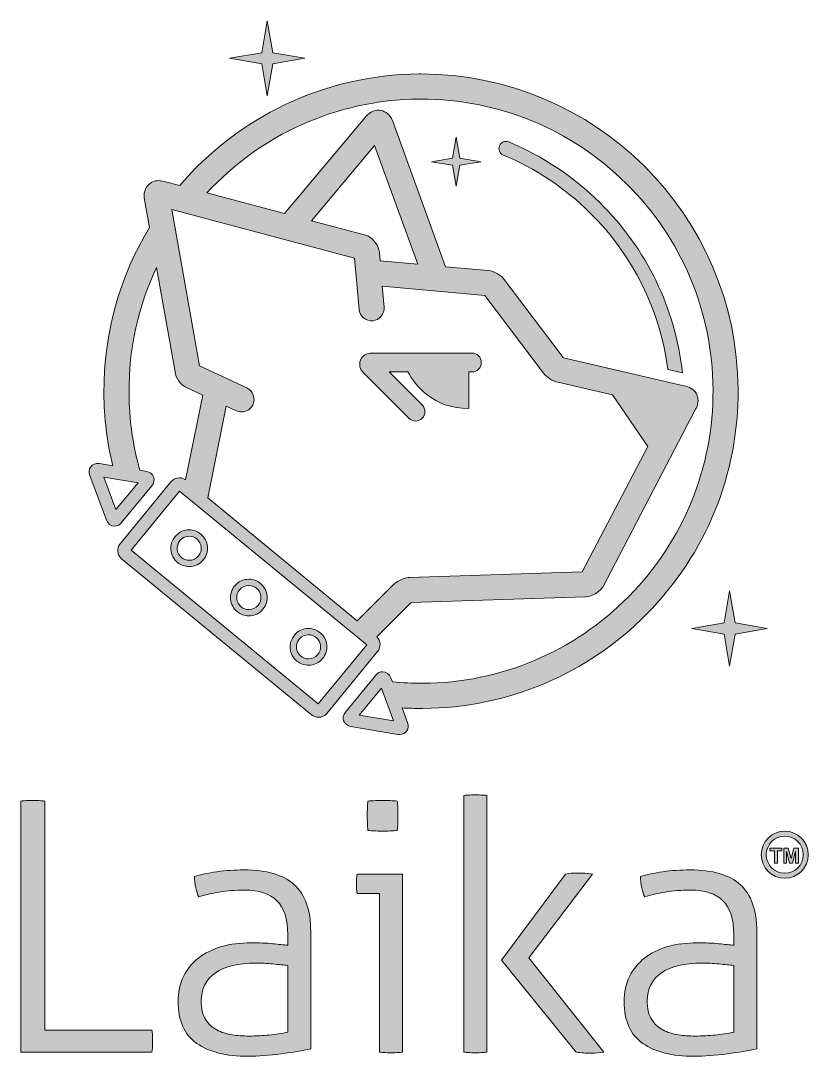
# Model space of a CAD drawing. Header units: inches. Extents: x 450 to 552, y -410 to -277.
import ezdxf

# ---------------------------------------------------------------- set-up
doc = ezdxf.new("R2010")
doc.units = ezdxf.units.IN
doc.header["$MEASUREMENT"] = 0
doc.layers.add('Layer 1', color=7, linetype='Continuous')

# ---------------------------------------------------------------- blocks, each defined once
blk = doc.blocks.new('block 3')
at = {"layer": 'Layer 1'}
h = blk.add_hatch(color=251, dxfattribs=at)
h.dxf.hatch_style = 2
edge = h.paths.add_edge_path()
edge.add_spline(control_points=[(450.48, -377.32), (450.66, -377.29), (450.89, -377.27), (451.18, -377.26), (451.46, -377.24), (451.75, -377.23), (452.05, -377.23), (452.32, -377.23), (452.59, -377.24), (452.86, -377.26), (453.13, -377.27), (453.37, -377.29), (453.58, -377.32), (453.58, -377.32), (453.58, -406.84), (453.58, -406.84), (453.58, -406.84), (467.39, -406.84), (467.39, -406.84), (467.42, -407.02), (467.45, -407.25), (467.46, -407.53), (467.48, -407.82), (467.48, -408.07), (467.48, -408.28), (467.48, -408.52), (467.48, -408.76), (467.46, -409.02), (467.45, -409.27), (467.42, -409.49), (467.39, -409.67), (467.39, -409.67), (450.48, -409.67), (450.48, -409.67), (450.48, -409.67), (450.48, -377.32), (450.48, -377.32)], knot_values=[0, 0, 0, 0, 1, 1, 1, 2, 2, 2, 3, 3, 3, 4, 4, 4, 5, 5, 5, 6, 6, 6, 7, 7, 7, 8, 8, 8, 9, 9, 9, 10, 10, 10, 11, 11, 11, 12, 12, 12, 12], degree=3, periodic=1)
h = blk.add_hatch(color=251, dxfattribs=at)
h.dxf.hatch_style = 2
edge = h.paths.add_edge_path()
edge.add_spline(control_points=[(496.73, -389.25), (496.73, -389.25), (493.85, -389.25), (493.85, -389.25), (493.82, -389.1), (493.79, -388.92), (493.78, -388.71), (493.76, -388.5), (493.76, -388.27), (493.76, -388.03), (493.76, -387.79), (493.76, -387.55), (493.78, -387.31), (493.79, -387.07), (493.82, -386.88), (493.85, -386.73), (493.85, -386.73), (499.7, -386.73), (499.7, -386.73), (499.7, -386.73), (499.7, -409.67), (499.7, -409.67), (499.52, -409.7), (499.27, -409.72), (498.95, -409.74), (498.64, -409.75), (498.39, -409.76), (498.21, -409.76), (498.06, -409.76), (497.82, -409.75), (497.49, -409.74), (497.16, -409.72), (496.91, -409.7), (496.73, -409.67), (496.73, -409.67), (496.73, -389.25), (496.73, -389.25)], knot_values=[0, 0, 0, 0, 1, 1, 1, 2, 2, 2, 3, 3, 3, 4, 4, 4, 5, 5, 5, 6, 6, 6, 7, 7, 7, 8, 8, 8, 9, 9, 9, 10, 10, 10, 11, 11, 11, 12, 12, 12, 12], degree=3, periodic=1)
edge = h.paths.add_edge_path()
edge.add_spline(control_points=[(495.24, -381.1), (495.21, -380.83), (495.19, -380.5), (495.17, -380.11), (495.16, -379.72), (495.15, -379.39), (495.15, -379.12), (495.15, -378.88), (495.16, -378.58), (495.17, -378.22), (495.19, -377.86), (495.21, -377.56), (495.24, -377.32), (495.51, -377.29), (495.84, -377.27), (496.23, -377.26), (496.62, -377.24), (496.95, -377.23), (497.22, -377.23), (497.46, -377.23), (497.76, -377.24), (498.12, -377.26), (498.48, -377.27), (498.78, -377.29), (499.02, -377.32), (499.05, -377.56), (499.07, -377.86), (499.09, -378.22), (499.1, -378.58), (499.11, -378.88), (499.11, -379.12), (499.11, -379.39), (499.1, -379.72), (499.09, -380.11), (499.07, -380.5), (499.05, -380.83), (499.02, -381.1), (498.78, -381.13), (498.48, -381.16), (498.12, -381.17), (497.76, -381.19), (497.46, -381.19), (497.22, -381.19), (496.95, -381.19), (496.62, -381.19), (496.23, -381.17), (495.84, -381.16), (495.51, -381.13), (495.24, -381.1)], knot_values=[0, 0, 0, 0, 1, 1, 1, 2, 2, 2, 3, 3, 3, 4, 4, 4, 5, 5, 5, 6, 6, 6, 7, 7, 7, 8, 8, 8, 9, 9, 9, 10, 10, 10, 11, 11, 11, 12, 12, 12, 13, 13, 13, 14, 14, 14, 15, 15, 15, 16, 16, 16, 16], degree=3, periodic=1)
h = blk.add_hatch(color=251, dxfattribs=at)
h.dxf.hatch_style = 2
edge = h.paths.add_edge_path()
edge.add_spline(control_points=[(507.61, -376.6), (507.79, -376.57), (508.04, -376.55), (508.36, -376.54), (508.67, -376.52), (508.92, -376.51), (509.1, -376.51), (509.25, -376.51), (509.49, -376.52), (509.82, -376.54), (510.15, -376.55), (510.4, -376.57), (510.58, -376.6), (510.58, -376.6), (510.58, -409.67), (510.58, -409.67), (510.4, -409.7), (510.15, -409.72), (509.82, -409.74), (509.49, -409.75), (509.25, -409.76), (509.1, -409.76), (508.92, -409.76), (508.67, -409.75), (508.36, -409.74), (508.04, -409.72), (507.79, -409.7), (507.61, -409.67), (507.61, -409.67), (507.61, -376.6), (507.61, -376.6)], knot_values=[0, 0, 0, 0, 1, 1, 1, 2, 2, 2, 3, 3, 3, 4, 4, 4, 5, 5, 5, 6, 6, 6, 7, 7, 7, 8, 8, 8, 9, 9, 9, 10, 10, 10, 10], degree=3, periodic=1)
edge = h.paths.add_edge_path()
edge.add_spline(control_points=[(512.47, -397.84), (512.47, -397.84), (520.71, -386.73), (520.71, -386.73), (521.18, -386.64), (521.71, -386.59), (522.28, -386.59), (522.94, -386.59), (523.57, -386.64), (524.17, -386.73), (524.17, -386.73), (515.98, -397.52), (515.98, -397.52), (515.98, -397.52), (525.65, -409.67), (525.65, -409.67), (525.11, -409.76), (524.57, -409.81), (524.03, -409.81), (523.37, -409.81), (522.73, -409.76), (522.1, -409.67), (522.1, -409.67), (512.47, -397.84), (512.47, -397.84)], knot_values=[0, 0, 0, 0, 1, 1, 1, 2, 2, 2, 3, 3, 3, 4, 4, 4, 5, 5, 5, 6, 6, 6, 7, 7, 7, 8, 8, 8, 8], degree=3, periodic=1)
h = blk.add_hatch(color=251, dxfattribs=at)
h.dxf.hatch_style = 2
edge = h.paths.add_edge_path()
edge.add_spline(control_points=[(484.9, -394.51), (484.9, -392.53), (484.43, -391.08), (483.5, -390.17), (482.57, -389.25), (481.19, -388.8), (479.36, -388.8), (478.16, -388.8), (477.07, -388.88), (476.08, -389.04), (475.09, -389.21), (474.2, -389.41), (473.42, -389.65), (473.27, -389.38), (473.15, -388.99), (473.04, -388.48), (472.94, -387.97), (472.88, -387.49), (472.88, -387.04), (473.66, -386.8), (474.62, -386.6), (475.76, -386.43), (476.9, -386.27), (478.07, -386.19), (479.27, -386.19), (482.18, -386.19), (484.34, -386.82), (485.75, -388.1), (487.16, -389.37), (487.86, -391.38), (487.86, -394.1), (487.86, -394.1), (487.86, -409.27), (487.86, -409.27), (486.81, -409.48), (485.54, -409.68), (484.04, -409.9), (482.54, -410.1), (481.12, -410.21), (479.77, -410.21), (476.98, -410.21), (474.78, -409.66), (473.18, -408.55), (471.57, -407.44), (470.77, -405.64), (470.77, -403.15), (470.77, -401.95), (471, -400.88), (471.47, -399.93), (471.93, -398.99), (472.58, -398.19), (473.4, -397.55), (474.22, -396.9), (475.22, -396.41), (476.37, -396.08), (477.52, -395.75), (478.79, -395.59), (480.17, -395.59), (481.25, -395.59), (482.18, -395.63), (482.96, -395.7), (483.74, -395.78), (484.38, -395.84), (484.9, -395.9), (484.9, -395.9), (484.9, -394.51), (484.9, -394.51)], knot_values=[0, 0, 0, 0, 1, 1, 1, 2, 2, 2, 3, 3, 3, 4, 4, 4, 5, 5, 5, 6, 6, 6, 7, 7, 7, 8, 8, 8, 9, 9, 9, 10, 10, 10, 11, 11, 11, 12, 12, 12, 13, 13, 13, 14, 14, 14, 15, 15, 15, 16, 16, 16, 17, 17, 17, 18, 18, 18, 19, 19, 19, 20, 20, 20, 21, 21, 21, 22, 22, 22, 22], degree=3, periodic=1)
edge = h.paths.add_edge_path()
edge.add_spline(control_points=[(484.9, -398.51), (484.38, -398.45), (483.75, -398.39), (482.98, -398.31), (482.22, -398.24), (481.49, -398.2), (480.8, -398.2), (478.55, -398.2), (476.81, -398.62), (475.58, -399.46), (474.35, -400.3), (473.74, -401.5), (473.74, -403.06), (473.74, -404.05), (473.92, -404.84), (474.3, -405.44), (474.67, -406.04), (475.16, -406.5), (475.76, -406.81), (476.36, -407.13), (477.02, -407.34), (477.74, -407.44), (478.46, -407.55), (479.18, -407.6), (479.9, -407.6), (480.83, -407.6), (481.7, -407.56), (482.51, -407.47), (483.32, -407.38), (484.11, -407.26), (484.9, -407.11), (484.9, -407.11), (484.9, -398.51), (484.9, -398.51)], knot_values=[0, 0, 0, 0, 1, 1, 1, 2, 2, 2, 3, 3, 3, 4, 4, 4, 5, 5, 5, 6, 6, 6, 7, 7, 7, 8, 8, 8, 9, 9, 9, 10, 10, 10, 11, 11, 11, 11], degree=3, periodic=1)
h = blk.add_hatch(color=251, dxfattribs=at)
h.dxf.hatch_style = 2
edge = h.paths.add_edge_path()
edge.add_spline(control_points=[(542.39, -394.51), (542.39, -392.53), (541.92, -391.08), (541, -390.17), (540.07, -389.25), (538.69, -388.8), (536.86, -388.8), (535.66, -388.8), (534.56, -388.88), (533.57, -389.04), (532.58, -389.21), (531.7, -389.41), (530.92, -389.65), (530.77, -389.38), (530.64, -388.99), (530.54, -388.48), (530.43, -387.97), (530.38, -387.49), (530.38, -387.04), (531.16, -386.8), (532.12, -386.6), (533.26, -386.43), (534.4, -386.27), (535.57, -386.19), (536.77, -386.19), (539.68, -386.19), (541.83, -386.82), (543.25, -388.1), (544.65, -389.37), (545.36, -391.38), (545.36, -394.1), (545.36, -394.1), (545.36, -409.27), (545.36, -409.27), (544.31, -409.48), (543.03, -409.68), (541.54, -409.9), (540.04, -410.1), (538.61, -410.21), (537.26, -410.21), (534.47, -410.21), (532.27, -409.66), (530.67, -408.55), (529.07, -407.44), (528.26, -405.64), (528.26, -403.15), (528.26, -401.95), (528.5, -400.88), (528.96, -399.93), (529.43, -398.99), (530.07, -398.19), (530.9, -397.55), (531.72, -396.9), (532.71, -396.41), (533.86, -396.08), (535.02, -395.75), (536.29, -395.59), (537.67, -395.59), (538.75, -395.59), (539.68, -395.63), (540.46, -395.7), (541.24, -395.78), (541.88, -395.84), (542.39, -395.9), (542.39, -395.9), (542.39, -394.51), (542.39, -394.51)], knot_values=[0, 0, 0, 0, 1, 1, 1, 2, 2, 2, 3, 3, 3, 4, 4, 4, 5, 5, 5, 6, 6, 6, 7, 7, 7, 8, 8, 8, 9, 9, 9, 10, 10, 10, 11, 11, 11, 12, 12, 12, 13, 13, 13, 14, 14, 14, 15, 15, 15, 16, 16, 16, 17, 17, 17, 18, 18, 18, 19, 19, 19, 20, 20, 20, 21, 21, 21, 22, 22, 22, 22], degree=3, periodic=1)
edge = h.paths.add_edge_path()
edge.add_spline(control_points=[(542.39, -398.51), (541.88, -398.45), (541.24, -398.39), (540.48, -398.31), (539.71, -398.24), (538.99, -398.2), (538.3, -398.2), (536.05, -398.2), (534.31, -398.62), (533.08, -399.46), (531.85, -400.3), (531.23, -401.5), (531.23, -403.06), (531.23, -404.05), (531.42, -404.84), (531.8, -405.44), (532.17, -406.04), (532.66, -406.5), (533.26, -406.81), (533.86, -407.13), (534.52, -407.34), (535.24, -407.44), (535.96, -407.55), (536.68, -407.6), (537.4, -407.6), (538.33, -407.6), (539.2, -407.56), (540.01, -407.47), (540.82, -407.38), (541.61, -407.26), (542.39, -407.11), (542.39, -407.11), (542.39, -398.51), (542.39, -398.51)], knot_values=[0, 0, 0, 0, 1, 1, 1, 2, 2, 2, 3, 3, 3, 4, 4, 4, 5, 5, 5, 6, 6, 6, 7, 7, 7, 8, 8, 8, 9, 9, 9, 10, 10, 10, 11, 11, 11, 11], degree=3, periodic=1)
at = {"layer": 'Layer 1', "lineweight": 0}
for points, knots in [([(450.48, -377.32), (450.66, -377.29), (450.89, -377.27), (451.18, -377.26), (451.46, -377.24), (451.75, -377.23), (452.05, -377.23), (452.32, -377.23), (452.59, -377.24), (452.86, -377.26), (453.13, -377.27), (453.37, -377.29), (453.58, -377.32), (453.58, -377.32), (453.58, -406.84), (453.58, -406.84), (453.58, -406.84), (467.39, -406.84), (467.39, -406.84), (467.42, -407.02), (467.45, -407.25), (467.46, -407.53), (467.48, -407.82), (467.48, -408.07), (467.48, -408.28), (467.48, -408.52), (467.48, -408.76), (467.46, -409.02), (467.45, -409.27), (467.42, -409.49), (467.39, -409.67), (467.39, -409.67), (450.48, -409.67), (450.48, -409.67), (450.48, -409.67), (450.48, -377.32), (450.48, -377.32)], [0, 0, 0, 0, 1, 1, 1, 2, 2, 2, 3, 3, 3, 4, 4, 4, 5, 5, 5, 6, 6, 6, 7, 7, 7, 8, 8, 8, 9, 9, 9, 10, 10, 10, 11, 11, 11, 12, 12, 12, 12]), ([(495.24, -381.1), (495.21, -380.83), (495.19, -380.5), (495.17, -380.11), (495.16, -379.72), (495.15, -379.39), (495.15, -379.12), (495.15, -378.88), (495.16, -378.58), (495.17, -378.22), (495.19, -377.86), (495.21, -377.56), (495.24, -377.32), (495.51, -377.29), (495.84, -377.27), (496.23, -377.26), (496.62, -377.24), (496.95, -377.23), (497.22, -377.23), (497.46, -377.23), (497.76, -377.24), (498.12, -377.26), (498.48, -377.27), (498.78, -377.29), (499.02, -377.32), (499.05, -377.56), (499.07, -377.86), (499.09, -378.22), (499.1, -378.58), (499.11, -378.88), (499.11, -379.12), (499.11, -379.39), (499.1, -379.72), (499.09, -380.11), (499.07, -380.5), (499.05, -380.83), (499.02, -381.1), (498.78, -381.13), (498.48, -381.16), (498.12, -381.17), (497.76, -381.19), (497.46, -381.19), (497.22, -381.19), (496.95, -381.19), (496.62, -381.19), (496.23, -381.17), (495.84, -381.16), (495.51, -381.13), (495.24, -381.1)], [0, 0, 0, 0, 1, 1, 1, 2, 2, 2, 3, 3, 3, 4, 4, 4, 5, 5, 5, 6, 6, 6, 7, 7, 7, 8, 8, 8, 9, 9, 9, 10, 10, 10, 11, 11, 11, 12, 12, 12, 13, 13, 13, 14, 14, 14, 15, 15, 15, 16, 16, 16, 16]), ([(507.61, -376.6), (507.79, -376.57), (508.04, -376.55), (508.36, -376.54), (508.67, -376.52), (508.92, -376.51), (509.1, -376.51), (509.25, -376.51), (509.49, -376.52), (509.82, -376.54), (510.15, -376.55), (510.4, -376.57), (510.58, -376.6), (510.58, -376.6), (510.58, -409.67), (510.58, -409.67), (510.4, -409.7), (510.15, -409.72), (509.82, -409.74), (509.49, -409.75), (509.25, -409.76), (509.1, -409.76), (508.92, -409.76), (508.67, -409.75), (508.36, -409.74), (508.04, -409.72), (507.79, -409.7), (507.61, -409.67), (507.61, -409.67), (507.61, -376.6), (507.61, -376.6)], [0, 0, 0, 0, 1, 1, 1, 2, 2, 2, 3, 3, 3, 4, 4, 4, 5, 5, 5, 6, 6, 6, 7, 7, 7, 8, 8, 8, 9, 9, 9, 10, 10, 10, 10]), ([(484.9, -394.51), (484.9, -392.53), (484.43, -391.08), (483.5, -390.17), (482.57, -389.25), (481.19, -388.8), (479.36, -388.8), (478.16, -388.8), (477.07, -388.88), (476.08, -389.04), (475.09, -389.21), (474.2, -389.41), (473.42, -389.65), (473.27, -389.38), (473.15, -388.99), (473.04, -388.48), (472.94, -387.97), (472.88, -387.49), (472.88, -387.04), (473.66, -386.8), (474.62, -386.6), (475.76, -386.43), (476.9, -386.27), (478.07, -386.19), (479.27, -386.19), (482.18, -386.19), (484.34, -386.82), (485.75, -388.1), (487.16, -389.37), (487.86, -391.38), (487.86, -394.1), (487.86, -394.1), (487.86, -409.27), (487.86, -409.27), (486.81, -409.48), (485.54, -409.68), (484.04, -409.9), (482.54, -410.1), (481.12, -410.21), (479.77, -410.21), (476.98, -410.21), (474.78, -409.66), (473.18, -408.55), (471.57, -407.44), (470.77, -405.64), (470.77, -403.15), (470.77, -401.95), (471, -400.88), (471.47, -399.93), (471.93, -398.99), (472.58, -398.19), (473.4, -397.55), (474.22, -396.9), (475.22, -396.41), (476.37, -396.08), (477.52, -395.75), (478.79, -395.59), (480.17, -395.59), (481.25, -395.59), (482.18, -395.63), (482.96, -395.7), (483.74, -395.78), (484.38, -395.84), (484.9, -395.9), (484.9, -395.9), (484.9, -394.51), (484.9, -394.51)], [0, 0, 0, 0, 1, 1, 1, 2, 2, 2, 3, 3, 3, 4, 4, 4, 5, 5, 5, 6, 6, 6, 7, 7, 7, 8, 8, 8, 9, 9, 9, 10, 10, 10, 11, 11, 11, 12, 12, 12, 13, 13, 13, 14, 14, 14, 15, 15, 15, 16, 16, 16, 17, 17, 17, 18, 18, 18, 19, 19, 19, 20, 20, 20, 21, 21, 21, 22, 22, 22, 22]), ([(496.73, -389.25), (496.73, -389.25), (493.85, -389.25), (493.85, -389.25), (493.82, -389.1), (493.79, -388.92), (493.78, -388.71), (493.76, -388.5), (493.76, -388.27), (493.76, -388.03), (493.76, -387.79), (493.76, -387.55), (493.78, -387.31), (493.79, -387.07), (493.82, -386.88), (493.85, -386.73), (493.85, -386.73), (499.7, -386.73), (499.7, -386.73), (499.7, -386.73), (499.7, -409.67), (499.7, -409.67), (499.52, -409.7), (499.27, -409.72), (498.95, -409.74), (498.64, -409.75), (498.39, -409.76), (498.21, -409.76), (498.06, -409.76), (497.82, -409.75), (497.49, -409.74), (497.16, -409.72), (496.91, -409.7), (496.73, -409.67), (496.73, -409.67), (496.73, -389.25), (496.73, -389.25)], [0, 0, 0, 0, 1, 1, 1, 2, 2, 2, 3, 3, 3, 4, 4, 4, 5, 5, 5, 6, 6, 6, 7, 7, 7, 8, 8, 8, 9, 9, 9, 10, 10, 10, 11, 11, 11, 12, 12, 12, 12]), ([(512.47, -397.84), (512.47, -397.84), (520.71, -386.73), (520.71, -386.73), (521.18, -386.64), (521.71, -386.59), (522.28, -386.59), (522.94, -386.59), (523.57, -386.64), (524.17, -386.73), (524.17, -386.73), (515.98, -397.52), (515.98, -397.52), (515.98, -397.52), (525.65, -409.67), (525.65, -409.67), (525.11, -409.76), (524.57, -409.81), (524.03, -409.81), (523.37, -409.81), (522.73, -409.76), (522.1, -409.67), (522.1, -409.67), (512.47, -397.84), (512.47, -397.84)], [0, 0, 0, 0, 1, 1, 1, 2, 2, 2, 3, 3, 3, 4, 4, 4, 5, 5, 5, 6, 6, 6, 7, 7, 7, 8, 8, 8, 8]), ([(542.39, -394.51), (542.39, -392.53), (541.92, -391.08), (541, -390.17), (540.07, -389.25), (538.69, -388.8), (536.86, -388.8), (535.66, -388.8), (534.56, -388.88), (533.57, -389.04), (532.58, -389.21), (531.7, -389.41), (530.92, -389.65), (530.77, -389.38), (530.64, -388.99), (530.54, -388.48), (530.43, -387.97), (530.38, -387.49), (530.38, -387.04), (531.16, -386.8), (532.12, -386.6), (533.26, -386.43), (534.4, -386.27), (535.57, -386.19), (536.77, -386.19), (539.68, -386.19), (541.83, -386.82), (543.25, -388.1), (544.65, -389.37), (545.36, -391.38), (545.36, -394.1), (545.36, -394.1), (545.36, -409.27), (545.36, -409.27), (544.31, -409.48), (543.03, -409.68), (541.54, -409.9), (540.04, -410.1), (538.61, -410.21), (537.26, -410.21), (534.47, -410.21), (532.27, -409.66), (530.67, -408.55), (529.07, -407.44), (528.26, -405.64), (528.26, -403.15), (528.26, -401.95), (528.5, -400.88), (528.96, -399.93), (529.43, -398.99), (530.07, -398.19), (530.9, -397.55), (531.72, -396.9), (532.71, -396.41), (533.86, -396.08), (535.02, -395.75), (536.29, -395.59), (537.67, -395.59), (538.75, -395.59), (539.68, -395.63), (540.46, -395.7), (541.24, -395.78), (541.88, -395.84), (542.39, -395.9), (542.39, -395.9), (542.39, -394.51), (542.39, -394.51)], [0, 0, 0, 0, 1, 1, 1, 2, 2, 2, 3, 3, 3, 4, 4, 4, 5, 5, 5, 6, 6, 6, 7, 7, 7, 8, 8, 8, 9, 9, 9, 10, 10, 10, 11, 11, 11, 12, 12, 12, 13, 13, 13, 14, 14, 14, 15, 15, 15, 16, 16, 16, 17, 17, 17, 18, 18, 18, 19, 19, 19, 20, 20, 20, 21, 21, 21, 22, 22, 22, 22]), ([(484.9, -398.51), (484.38, -398.45), (483.75, -398.39), (482.98, -398.31), (482.22, -398.24), (481.49, -398.2), (480.8, -398.2), (478.55, -398.2), (476.81, -398.62), (475.58, -399.46), (474.35, -400.3), (473.74, -401.5), (473.74, -403.06), (473.74, -404.05), (473.92, -404.84), (474.3, -405.44), (474.67, -406.04), (475.16, -406.5), (475.76, -406.81), (476.36, -407.13), (477.02, -407.34), (477.74, -407.44), (478.46, -407.55), (479.18, -407.6), (479.9, -407.6), (480.83, -407.6), (481.7, -407.56), (482.51, -407.47), (483.32, -407.38), (484.11, -407.26), (484.9, -407.11), (484.9, -407.11), (484.9, -398.51), (484.9, -398.51)], [0, 0, 0, 0, 1, 1, 1, 2, 2, 2, 3, 3, 3, 4, 4, 4, 5, 5, 5, 6, 6, 6, 7, 7, 7, 8, 8, 8, 9, 9, 9, 10, 10, 10, 11, 11, 11, 11]), ([(542.39, -398.51), (541.88, -398.45), (541.24, -398.39), (540.48, -398.31), (539.71, -398.24), (538.99, -398.2), (538.3, -398.2), (536.05, -398.2), (534.31, -398.62), (533.08, -399.46), (531.85, -400.3), (531.23, -401.5), (531.23, -403.06), (531.23, -404.05), (531.42, -404.84), (531.8, -405.44), (532.17, -406.04), (532.66, -406.5), (533.26, -406.81), (533.86, -407.13), (534.52, -407.34), (535.24, -407.44), (535.96, -407.55), (536.68, -407.6), (537.4, -407.6), (538.33, -407.6), (539.2, -407.56), (540.01, -407.47), (540.82, -407.38), (541.61, -407.26), (542.39, -407.11), (542.39, -407.11), (542.39, -398.51), (542.39, -398.51)], [0, 0, 0, 0, 1, 1, 1, 2, 2, 2, 3, 3, 3, 4, 4, 4, 5, 5, 5, 6, 6, 6, 7, 7, 7, 8, 8, 8, 9, 9, 9, 10, 10, 10, 11, 11, 11, 11])]:
    blk.add_open_spline(points, degree=3, knots=knots, dxfattribs=at)
blk = doc.blocks.new('block 4')
at = {"layer": 'Layer 1'}
h = blk.add_hatch(color=251, dxfattribs=at)
h.dxf.hatch_style = 2
edge = h.paths.add_edge_path()
edge.add_spline(control_points=[(548.97, -381.2), (547.3, -381.2), (545.94, -382.56), (545.94, -384.23), (545.94, -385.9), (547.3, -387.27), (548.97, -387.27), (550.64, -387.27), (552, -385.9), (552, -384.23), (552, -382.56), (550.64, -381.2), (548.97, -381.2)], knot_values=[0, 0, 0, 0, 1, 1, 1, 2, 2, 2, 3, 3, 3, 4, 4, 4, 4], degree=3, periodic=1)
edge = h.paths.add_edge_path()
edge.add_spline(control_points=[(548.97, -386.62), (547.65, -386.62), (546.58, -385.55), (546.58, -384.23), (546.58, -382.91), (547.65, -381.84), (548.97, -381.84), (550.29, -381.84), (551.36, -382.91), (551.36, -384.23), (551.36, -385.55), (550.29, -386.62), (548.97, -386.62)], knot_values=[0, 0, 0, 0, 1, 1, 1, 2, 2, 2, 3, 3, 3, 4, 4, 4, 4], degree=3, periodic=1)
h = blk.add_hatch(color=251, dxfattribs=at)
h.dxf.hatch_style = 2
h.paths.add_polyline_path([(547.05, -383.72), (547.63, -383.72), (547.63, -385.34), (548.02, -385.34), (548.02, -383.72), (548.59, -383.72), (548.59, -383.39), (547.05, -383.39)])
h = blk.add_hatch(color=251, dxfattribs=at)
h.dxf.hatch_style = 2
h.paths.add_polyline_path([(550.13, -383.39), (549.78, -384.72), (549.43, -383.39), (548.84, -383.39), (548.84, -385.34), (549.21, -385.34), (549.21, -383.81), (549.59, -385.34), (549.97, -385.34), (550.35, -383.81), (550.35, -385.34), (550.72, -385.34), (550.72, -383.39)])
at = {"layer": 'Layer 1', "lineweight": 0}
for points in [[(547.05, -383.72), (547.63, -383.72), (547.63, -385.34), (548.02, -385.34), (548.02, -383.72), (548.59, -383.72), (548.59, -383.39), (547.05, -383.39), (547.05, -383.72)], [(550.13, -383.39), (549.78, -384.72), (549.43, -383.39), (548.84, -383.39), (548.84, -385.34), (549.21, -385.34), (549.21, -383.81), (549.59, -385.34), (549.97, -385.34), (550.35, -383.81), (550.35, -385.34), (550.72, -385.34), (550.72, -383.39), (550.13, -383.39)]]:
    blk.add_lwpolyline(points, dxfattribs=at)
for points in [[(548.97, -381.2), (547.3, -381.2), (545.94, -382.56), (545.94, -384.23), (545.94, -385.9), (547.3, -387.27), (548.97, -387.27), (550.64, -387.27), (552, -385.9), (552, -384.23), (552, -382.56), (550.64, -381.2), (548.97, -381.2)], [(548.97, -386.62), (547.65, -386.62), (546.58, -385.55), (546.58, -384.23), (546.58, -382.91), (547.65, -381.84), (548.97, -381.84), (550.29, -381.84), (551.36, -382.91), (551.36, -384.23), (551.36, -385.55), (550.29, -386.62), (548.97, -386.62)]]:
    blk.add_open_spline(points, degree=3, knots=[0, 0, 0, 0, 1, 1, 1, 2, 2, 2, 3, 3, 3, 4, 4, 4, 4], dxfattribs=at)
blk = doc.blocks.new('block 6')
at = {"layer": 'Layer 1'}
h = blk.add_hatch(color=250, dxfattribs=at)
h.dxf.hatch_style = 2
edge = h.paths.add_edge_path()
edge.add_spline(control_points=[(502.08, -283.62), (502, -283.62), (501.91, -283.62), (501.83, -283.62), (489.47, -283.7), (478.42, -289.28), (470.97, -298.01), (470.97, -298.01), (468.98, -297.48), (468.98, -297.48), (468.36, -297.26), (467.71, -297.33), (467.19, -297.69), (466.62, -298.09), (466.32, -298.76), (466.38, -299.49), (466.38, -299.49), (466.39, -299.57), (466.39, -299.57), (466.39, -299.57), (467.07, -303.41), (467.07, -303.41), (463.3, -309.64), (461.15, -316.95), (461.2, -324.75), (461.22, -327.92), (461.6, -331.06), (462.34, -334.11), (462.34, -334.11), (460.63, -333.82), (460.63, -333.82), (460.16, -333.75), (459.72, -333.92), (459.48, -334.27), (459.27, -334.57), (459.23, -334.97), (459.37, -335.35), (459.37, -335.35), (461.53, -341.11), (461.53, -341.11), (461.71, -341.59), (462.11, -341.89), (462.57, -341.89), (462.92, -341.89), (463.24, -341.73), (463.48, -341.44), (463.48, -341.44), (467.39, -336.69), (467.39, -336.69), (467.67, -336.35), (467.75, -335.92), (467.61, -335.55), (467.47, -335.18), (467.13, -334.91), (466.69, -334.84), (466.69, -334.84), (465.84, -334.69), (465.84, -334.69), (464.93, -331.47), (464.46, -328.12), (464.44, -324.73), (464.4, -318.96), (465.68, -313.48), (467.99, -308.57), (467.99, -308.57), (470.37, -321.99), (470.37, -321.99), (470.48, -322.84), (471.08, -323.68), (471.86, -324.04), (471.86, -324.04), (473.96, -325.02), (473.96, -325.02), (473.96, -325.02), (471.74, -335.93), (471.74, -335.93), (471.51, -335.76), (471.22, -335.66), (470.92, -335.66), (470.51, -335.66), (470.12, -335.84), (469.85, -336.16), (469.85, -336.16), (463.29, -344.15), (463.29, -344.15), (462.81, -344.74), (462.9, -345.62), (463.49, -346.1), (463.49, -346.1), (487.98, -366.21), (487.98, -366.21), (488.22, -366.41), (488.54, -366.52), (488.86, -366.52), (489.27, -366.52), (489.66, -366.34), (489.93, -366.02), (489.93, -366.02), (496.49, -358.03), (496.49, -358.03), (496.94, -357.47), (496.89, -356.66), (496.38, -356.16), (496.38, -356.16), (500.77, -351.78), (500.77, -351.78), (500.78, -351.77), (500.81, -351.76), (500.83, -351.75), (500.83, -351.75), (523.26, -351.01), (523.26, -351.01), (523.26, -351.01), (523.39, -351), (523.39, -351), (524.14, -350.92), (524.95, -350.46), (525.41, -349.87), (525.41, -349.87), (525.5, -349.76), (525.5, -349.76), (525.5, -349.76), (537.47, -326.83), (537.47, -326.83), (537.81, -326.3), (537.89, -325.65), (537.68, -325.08), (537.45, -324.45), (536.9, -324), (536.21, -323.85), (536.21, -323.85), (535.97, -323.79), (535.97, -323.79), (535.97, -323.79), (534.11, -323.36), (534.11, -323.36), (534.11, -323.36), (520.45, -320.18), (520.45, -320.18), (520.44, -320.18), (520.43, -320.17), (520.42, -320.16), (520.42, -320.16), (512.81, -310.11), (512.81, -310.11), (512.34, -309.49), (511.51, -309.03), (510.74, -308.96), (510.74, -308.96), (505.25, -308.46), (505.25, -308.46), (505.25, -308.46), (498.39, -289.61), (498.39, -289.61), (498.14, -288.92), (497.58, -288.44), (496.9, -288.32), (496.22, -288.2), (495.53, -288.46), (495.06, -289.03), (495.06, -289.03), (484.5, -301.61), (484.5, -301.61), (484.5, -301.61), (474.48, -298.94), (474.48, -298.94), (481.3, -291.58), (491.03, -286.93), (501.85, -286.86), (501.93, -286.86), (502.01, -286.86), (502.09, -286.86), (512.05, -286.86), (521.43, -290.71), (528.53, -297.72), (535.68, -304.79), (539.66, -314.22), (539.72, -324.27), (539.78, -334.32), (535.92, -343.8), (528.86, -350.95), (521.79, -358.1), (512.36, -362.08), (502.31, -362.14), (501, -362.15), (499.69, -362.09), (498.39, -361.96), (498.39, -361.96), (498.19, -361.43), (498.19, -361.43), (498.01, -360.95), (497.61, -360.65), (497.15, -360.65), (496.8, -360.65), (496.48, -360.82), (496.24, -361.11), (496.24, -361.11), (492.33, -365.85), (492.33, -365.85), (492.05, -366.19), (491.97, -366.62), (492.11, -366.99), (492.25, -367.37), (492.59, -367.63), (493.03, -367.71), (493.03, -367.71), (499.09, -368.72), (499.09, -368.72), (499.17, -368.73), (499.24, -368.74), (499.32, -368.74), (499.7, -368.74), (500.04, -368.57), (500.24, -368.28), (500.45, -367.97), (500.49, -367.58), (500.35, -367.19), (500.35, -367.19), (499.64, -365.31), (499.64, -365.31), (500.45, -365.36), (501.27, -365.38), (502.08, -365.38), (502.16, -365.38), (502.25, -365.38), (502.33, -365.38), (513.25, -365.31), (523.49, -361), (531.16, -353.23), (538.84, -345.46), (543.03, -335.17), (542.96, -324.25), (542.82, -301.79), (524.51, -283.62), (502.08, -283.62)], knot_values=[0, 0, 0, 0, 1, 1, 1, 2, 2, 2, 3, 3, 3, 4, 4, 4, 5, 5, 5, 6, 6, 6, 7, 7, 7, 8, 8, 8, 9, 9, 9, 10, 10, 10, 11, 11, 11, 12, 12, 12, 13, 13, 13, 14, 14, 14, 15, 15, 15, 16, 16, 16, 17, 17, 17, 18, 18, 18, 19, 19, 19, 20, 20, 20, 21, 21, 21, 22, 22, 22, 23, 23, 23, 24, 24, 24, 25, 25, 25, 26, 26, 26, 27, 27, 27, 28, 28, 28, 29, 29, 29, 30, 30, 30, 31, 31, 31, 32, 32, 32, 33, 33, 33, 34, 34, 34, 35, 35, 35, 36, 36, 36, 37, 37, 37, 38, 38, 38, 39, 39, 39, 40, 40, 40, 41, 41, 41, 42, 42, 42, 43, 43, 43, 44, 44, 44, 45, 45, 45, 46, 46, 46, 47, 47, 47, 48, 48, 48, 49, 49, 49, 50, 50, 50, 51, 51, 51, 52, 52, 52, 53, 53, 53, 54, 54, 54, 55, 55, 55, 56, 56, 56, 57, 57, 57, 58, 58, 58, 59, 59, 59, 60, 60, 60, 61, 61, 61, 62, 62, 62, 63, 63, 63, 64, 64, 64, 65, 65, 65, 66, 66, 66, 67, 67, 67, 68, 68, 68, 69, 69, 69, 70, 70, 70, 71, 71, 71, 72, 72, 72, 73, 73, 73, 74, 74, 74, 75, 75, 75, 76, 76, 76, 77, 77, 77, 78, 78, 78, 78], degree=3, periodic=1)
h.paths.add_polyline_path([(465.61, -336.3), (462.75, -339.76), (461.18, -335.56)])
h.paths.add_polyline_path([(488.82, -364.81), (464.7, -345), (470.96, -337.37), (495.08, -357.18)])
edge = h.paths.add_edge_path()
edge.add_spline(control_points=[(496.1, -292.82), (496.1, -292.82), (501.68, -308.14), (501.68, -308.14), (501.68, -308.14), (496.8, -307.69), (496.8, -307.69), (496.8, -307.69), (496.71, -306.63), (496.71, -306.63), (496.63, -305.75), (496.02, -304.87), (495.21, -304.49), (495.21, -304.49), (495.08, -304.43), (495.08, -304.43), (495.08, -304.43), (487.96, -302.53), (487.96, -302.53), (487.96, -302.53), (496.1, -292.82), (496.1, -292.82)], knot_values=[0, 0, 0, 0, 1, 1, 1, 2, 2, 2, 3, 3, 3, 4, 4, 4, 5, 5, 5, 6, 6, 6, 7, 7, 7, 7], degree=3, periodic=1)
edge = h.paths.add_edge_path()
edge.add_spline(control_points=[(493.52, -307.37), (493.52, -307.37), (494.1, -313.95), (494.1, -313.95), (494.17, -314.84), (494.96, -315.5), (495.85, -315.42), (496.75, -315.34), (497.4, -314.56), (497.33, -313.66), (497.33, -313.66), (497.09, -310.97), (497.09, -310.97), (497.09, -310.97), (510.31, -312.18), (510.31, -312.18), (510.31, -312.18), (517.87, -322.17), (517.87, -322.17), (518.3, -322.73), (519.04, -323.2), (519.73, -323.34), (519.73, -323.34), (526.77, -324.98), (526.77, -324.98), (526.77, -324.98), (531.31, -331.62), (531.31, -331.62), (531.31, -331.62), (522.87, -347.78), (522.87, -347.78), (522.87, -347.78), (500.57, -348.51), (500.57, -348.51), (500.57, -348.51), (500.44, -348.52), (500.44, -348.52), (499.76, -348.6), (498.99, -348.97), (498.5, -349.46), (498.5, -349.46), (493.87, -354.09), (493.87, -354.09), (493.87, -354.09), (474.58, -338.25), (474.58, -338.25), (474.58, -338.25), (476.98, -326.43), (476.98, -326.43), (476.98, -326.43), (478.25, -327.02), (478.25, -327.02), (478.47, -327.12), (478.71, -327.17), (478.94, -327.17), (479.55, -327.17), (480.13, -326.83), (480.41, -326.24), (480.79, -325.42), (480.43, -324.46), (479.62, -324.08), (479.62, -324.08), (473.53, -321.24), (473.53, -321.24), (473.53, -321.24), (469.96, -301.1), (469.96, -301.1), (469.96, -301.1), (493.52, -307.37), (493.52, -307.37)], knot_values=[0, 0, 0, 0, 1, 1, 1, 2, 2, 2, 3, 3, 3, 4, 4, 4, 5, 5, 5, 6, 6, 6, 7, 7, 7, 8, 8, 8, 9, 9, 9, 10, 10, 10, 11, 11, 11, 12, 12, 12, 13, 13, 13, 14, 14, 14, 15, 15, 15, 16, 16, 16, 17, 17, 17, 18, 18, 18, 19, 19, 19, 20, 20, 20, 21, 21, 21, 22, 22, 22, 23, 23, 23, 23], degree=3, periodic=1)
h.paths.add_polyline_path([(494.11, -366.24), (496.97, -362.78), (498.54, -366.98)])
h = blk.add_hatch(color=250, dxfattribs=at)
h.dxf.hatch_style = 2
edge = h.paths.add_edge_path()
edge.add_spline(control_points=[(513.38, -292.38), (512.92, -292.19), (512.38, -292.41), (512.19, -292.87), (512, -293.34), (512.22, -293.87), (512.68, -294.06), (516.85, -295.79), (520.61, -298.29), (523.86, -301.5), (529.43, -307), (532.9, -314.06), (533.91, -321.7), (533.91, -321.7), (535.8, -322.14), (535.8, -322.14), (534.86, -313.83), (531.17, -306.16), (525.14, -300.2), (521.72, -296.82), (517.76, -294.19), (513.38, -292.38)], knot_values=[0, 0, 0, 0, 1, 1, 1, 2, 2, 2, 3, 3, 3, 4, 4, 4, 5, 5, 5, 6, 6, 6, 7, 7, 7, 7], degree=3, periodic=1)
at = {"layer": 'Layer 1', "lineweight": 0}
for points in [[(465.61, -336.3), (462.75, -339.76), (461.18, -335.56), (465.61, -336.3)], [(488.82, -364.81), (464.7, -345), (470.96, -337.37), (495.08, -357.18), (488.82, -364.81)], [(494.11, -366.24), (496.97, -362.78), (498.54, -366.98), (494.11, -366.24)]]:
    blk.add_lwpolyline(points, dxfattribs=at)
for points, knots in [([(502.08, -283.62), (502, -283.62), (501.91, -283.62), (501.83, -283.62), (489.47, -283.7), (478.42, -289.28), (470.97, -298.01), (470.97, -298.01), (468.98, -297.48), (468.98, -297.48), (468.36, -297.26), (467.71, -297.33), (467.19, -297.69), (466.62, -298.09), (466.32, -298.76), (466.38, -299.49), (466.38, -299.49), (466.39, -299.57), (466.39, -299.57), (466.39, -299.57), (467.07, -303.41), (467.07, -303.41), (463.3, -309.64), (461.15, -316.95), (461.2, -324.75), (461.22, -327.92), (461.6, -331.06), (462.34, -334.11), (462.34, -334.11), (460.63, -333.82), (460.63, -333.82), (460.16, -333.75), (459.72, -333.92), (459.48, -334.27), (459.27, -334.57), (459.23, -334.97), (459.37, -335.35), (459.37, -335.35), (461.53, -341.11), (461.53, -341.11), (461.71, -341.59), (462.11, -341.89), (462.57, -341.89), (462.92, -341.89), (463.24, -341.73), (463.48, -341.44), (463.48, -341.44), (467.39, -336.69), (467.39, -336.69), (467.67, -336.35), (467.75, -335.92), (467.61, -335.55), (467.47, -335.18), (467.13, -334.91), (466.69, -334.84), (466.69, -334.84), (465.84, -334.69), (465.84, -334.69), (464.93, -331.47), (464.46, -328.12), (464.44, -324.73), (464.4, -318.96), (465.68, -313.48), (467.99, -308.57), (467.99, -308.57), (470.37, -321.99), (470.37, -321.99), (470.48, -322.84), (471.08, -323.68), (471.86, -324.04), (471.86, -324.04), (473.96, -325.02), (473.96, -325.02), (473.96, -325.02), (471.74, -335.93), (471.74, -335.93), (471.51, -335.76), (471.22, -335.66), (470.92, -335.66), (470.51, -335.66), (470.12, -335.84), (469.85, -336.16), (469.85, -336.16), (463.29, -344.15), (463.29, -344.15), (462.81, -344.74), (462.9, -345.62), (463.49, -346.1), (463.49, -346.1), (487.98, -366.21), (487.98, -366.21), (488.22, -366.41), (488.54, -366.52), (488.86, -366.52), (489.27, -366.52), (489.66, -366.34), (489.93, -366.02), (489.93, -366.02), (496.49, -358.03), (496.49, -358.03), (496.94, -357.47), (496.89, -356.66), (496.38, -356.16), (496.38, -356.16), (500.77, -351.78), (500.77, -351.78), (500.78, -351.77), (500.81, -351.76), (500.83, -351.75), (500.83, -351.75), (523.26, -351.01), (523.26, -351.01), (523.26, -351.01), (523.39, -351), (523.39, -351), (524.14, -350.92), (524.95, -350.46), (525.41, -349.87), (525.41, -349.87), (525.5, -349.76), (525.5, -349.76), (525.5, -349.76), (537.47, -326.83), (537.47, -326.83), (537.81, -326.3), (537.89, -325.65), (537.68, -325.08), (537.45, -324.45), (536.9, -324), (536.21, -323.85), (536.21, -323.85), (535.97, -323.79), (535.97, -323.79), (535.97, -323.79), (534.11, -323.36), (534.11, -323.36), (534.11, -323.36), (520.45, -320.18), (520.45, -320.18), (520.44, -320.18), (520.43, -320.17), (520.42, -320.16), (520.42, -320.16), (512.81, -310.11), (512.81, -310.11), (512.34, -309.49), (511.51, -309.03), (510.74, -308.96), (510.74, -308.96), (505.25, -308.46), (505.25, -308.46), (505.25, -308.46), (498.39, -289.61), (498.39, -289.61), (498.14, -288.92), (497.58, -288.44), (496.9, -288.32), (496.22, -288.2), (495.53, -288.46), (495.06, -289.03), (495.06, -289.03), (484.5, -301.61), (484.5, -301.61), (484.5, -301.61), (474.48, -298.94), (474.48, -298.94), (481.3, -291.58), (491.03, -286.93), (501.85, -286.86), (501.93, -286.86), (502.01, -286.86), (502.09, -286.86), (512.05, -286.86), (521.43, -290.71), (528.53, -297.72), (535.68, -304.79), (539.66, -314.22), (539.72, -324.27), (539.78, -334.32), (535.92, -343.8), (528.86, -350.95), (521.79, -358.1), (512.36, -362.08), (502.31, -362.14), (501, -362.15), (499.69, -362.09), (498.39, -361.96), (498.39, -361.96), (498.19, -361.43), (498.19, -361.43), (498.01, -360.95), (497.61, -360.65), (497.15, -360.65), (496.8, -360.65), (496.48, -360.82), (496.24, -361.11), (496.24, -361.11), (492.33, -365.85), (492.33, -365.85), (492.05, -366.19), (491.97, -366.62), (492.11, -366.99), (492.25, -367.37), (492.59, -367.63), (493.03, -367.71), (493.03, -367.71), (499.09, -368.72), (499.09, -368.72), (499.17, -368.73), (499.24, -368.74), (499.32, -368.74), (499.7, -368.74), (500.04, -368.57), (500.24, -368.28), (500.45, -367.97), (500.49, -367.58), (500.35, -367.19), (500.35, -367.19), (499.64, -365.31), (499.64, -365.31), (500.45, -365.36), (501.27, -365.38), (502.08, -365.38), (502.16, -365.38), (502.25, -365.38), (502.33, -365.38), (513.25, -365.31), (523.49, -361), (531.16, -353.23), (538.84, -345.46), (543.03, -335.17), (542.96, -324.25), (542.82, -301.79), (524.51, -283.62), (502.08, -283.62)], [0, 0, 0, 0, 1, 1, 1, 2, 2, 2, 3, 3, 3, 4, 4, 4, 5, 5, 5, 6, 6, 6, 7, 7, 7, 8, 8, 8, 9, 9, 9, 10, 10, 10, 11, 11, 11, 12, 12, 12, 13, 13, 13, 14, 14, 14, 15, 15, 15, 16, 16, 16, 17, 17, 17, 18, 18, 18, 19, 19, 19, 20, 20, 20, 21, 21, 21, 22, 22, 22, 23, 23, 23, 24, 24, 24, 25, 25, 25, 26, 26, 26, 27, 27, 27, 28, 28, 28, 29, 29, 29, 30, 30, 30, 31, 31, 31, 32, 32, 32, 33, 33, 33, 34, 34, 34, 35, 35, 35, 36, 36, 36, 37, 37, 37, 38, 38, 38, 39, 39, 39, 40, 40, 40, 41, 41, 41, 42, 42, 42, 43, 43, 43, 44, 44, 44, 45, 45, 45, 46, 46, 46, 47, 47, 47, 48, 48, 48, 49, 49, 49, 50, 50, 50, 51, 51, 51, 52, 52, 52, 53, 53, 53, 54, 54, 54, 55, 55, 55, 56, 56, 56, 57, 57, 57, 58, 58, 58, 59, 59, 59, 60, 60, 60, 61, 61, 61, 62, 62, 62, 63, 63, 63, 64, 64, 64, 65, 65, 65, 66, 66, 66, 67, 67, 67, 68, 68, 68, 69, 69, 69, 70, 70, 70, 71, 71, 71, 72, 72, 72, 73, 73, 73, 74, 74, 74, 75, 75, 75, 76, 76, 76, 77, 77, 77, 78, 78, 78, 78]), ([(513.38, -292.38), (512.92, -292.19), (512.38, -292.41), (512.19, -292.87), (512, -293.34), (512.22, -293.87), (512.68, -294.06), (516.85, -295.79), (520.61, -298.29), (523.86, -301.5), (529.43, -307), (532.9, -314.06), (533.91, -321.7), (533.91, -321.7), (535.8, -322.14), (535.8, -322.14), (534.86, -313.83), (531.17, -306.16), (525.14, -300.2), (521.72, -296.82), (517.76, -294.19), (513.38, -292.38)], [0, 0, 0, 0, 1, 1, 1, 2, 2, 2, 3, 3, 3, 4, 4, 4, 5, 5, 5, 6, 6, 6, 7, 7, 7, 7]), ([(496.1, -292.82), (496.1, -292.82), (501.68, -308.14), (501.68, -308.14), (501.68, -308.14), (496.8, -307.69), (496.8, -307.69), (496.8, -307.69), (496.71, -306.63), (496.71, -306.63), (496.63, -305.75), (496.02, -304.87), (495.21, -304.49), (495.21, -304.49), (495.08, -304.43), (495.08, -304.43), (495.08, -304.43), (487.96, -302.53), (487.96, -302.53), (487.96, -302.53), (496.1, -292.82), (496.1, -292.82)], [0, 0, 0, 0, 1, 1, 1, 2, 2, 2, 3, 3, 3, 4, 4, 4, 5, 5, 5, 6, 6, 6, 7, 7, 7, 7]), ([(493.52, -307.37), (493.52, -307.37), (494.1, -313.95), (494.1, -313.95), (494.17, -314.84), (494.96, -315.5), (495.85, -315.42), (496.75, -315.34), (497.4, -314.56), (497.33, -313.66), (497.33, -313.66), (497.09, -310.97), (497.09, -310.97), (497.09, -310.97), (510.31, -312.18), (510.31, -312.18), (510.31, -312.18), (517.87, -322.17), (517.87, -322.17), (518.3, -322.73), (519.04, -323.2), (519.73, -323.34), (519.73, -323.34), (526.77, -324.98), (526.77, -324.98), (526.77, -324.98), (531.31, -331.62), (531.31, -331.62), (531.31, -331.62), (522.87, -347.78), (522.87, -347.78), (522.87, -347.78), (500.57, -348.51), (500.57, -348.51), (500.57, -348.51), (500.44, -348.52), (500.44, -348.52), (499.76, -348.6), (498.99, -348.97), (498.5, -349.46), (498.5, -349.46), (493.87, -354.09), (493.87, -354.09), (493.87, -354.09), (474.58, -338.25), (474.58, -338.25), (474.58, -338.25), (476.98, -326.43), (476.98, -326.43), (476.98, -326.43), (478.25, -327.02), (478.25, -327.02), (478.47, -327.12), (478.71, -327.17), (478.94, -327.17), (479.55, -327.17), (480.13, -326.83), (480.41, -326.24), (480.79, -325.42), (480.43, -324.46), (479.62, -324.08), (479.62, -324.08), (473.53, -321.24), (473.53, -321.24), (473.53, -321.24), (469.96, -301.1), (469.96, -301.1), (469.96, -301.1), (493.52, -307.37), (493.52, -307.37)], [0, 0, 0, 0, 1, 1, 1, 2, 2, 2, 3, 3, 3, 4, 4, 4, 5, 5, 5, 6, 6, 6, 7, 7, 7, 8, 8, 8, 9, 9, 9, 10, 10, 10, 11, 11, 11, 12, 12, 12, 13, 13, 13, 14, 14, 14, 15, 15, 15, 16, 16, 16, 17, 17, 17, 18, 18, 18, 19, 19, 19, 20, 20, 20, 21, 21, 21, 22, 22, 22, 23, 23, 23, 23])]:
    blk.add_open_spline(points, degree=3, knots=knots, dxfattribs=at)
blk = doc.blocks.new('block 5')
at = {"layer": 'Layer 1'}
h = blk.add_hatch(color=250, dxfattribs=at)
h.dxf.hatch_style = 2
h.paths.add_polyline_path([(482.25, -286.45), (482.96, -282.31), (487.1, -281.6), (482.96, -280.89), (482.25, -276.75), (481.55, -280.89), (477.4, -281.6), (481.55, -282.31)])
h = blk.add_hatch(color=250, dxfattribs=at)
h.dxf.hatch_style = 2
h.paths.add_polyline_path([(506.16, -294.46), (503.45, -294.92), (506.16, -295.38), (506.62, -298.09), (507.08, -295.38), (509.79, -294.92), (507.08, -294.46), (506.62, -291.75)])
h = blk.add_hatch(color=250, dxfattribs=at)
h.dxf.hatch_style = 2
edge = h.paths.add_edge_path()
edge.add_spline(control_points=[(500.52, -327.98), (500.75, -328.22), (501.06, -328.34), (501.37, -328.34), (501.69, -328.34), (502, -328.22), (502.23, -327.98), (502.71, -327.51), (502.71, -326.74), (502.23, -326.26), (502.23, -326.26), (497.99, -322.02), (497.99, -322.02), (497.99, -322.02), (500.4, -322.02), (500.4, -322.02), (501.35, -323.75), (503.64, -326.73), (508.23, -326.73), (508.23, -326.73), (508.23, -322.02), (508.23, -322.02), (508.23, -322.02), (508.63, -322.02), (508.63, -322.02), (509.31, -322.02), (509.85, -321.47), (509.85, -320.8), (509.85, -320.13), (509.31, -319.58), (508.63, -319.58), (508.63, -319.58), (495.76, -319.58), (495.76, -319.58), (495.07, -319.58), (494.52, -319.92), (494.28, -320.48), (494.05, -321.04), (494.2, -321.67), (494.69, -322.16), (494.69, -322.16), (500.52, -327.98), (500.52, -327.98)], knot_values=[0, 0, 0, 0, 1, 1, 1, 2, 2, 2, 3, 3, 3, 4, 4, 4, 5, 5, 5, 6, 6, 6, 7, 7, 7, 8, 8, 8, 9, 9, 9, 10, 10, 10, 11, 11, 11, 12, 12, 12, 13, 13, 13, 14, 14, 14, 14], degree=3, periodic=1)
h = blk.add_hatch(color=250, dxfattribs=at)
h.dxf.hatch_style = 2
edge = h.paths.add_edge_path()
edge.add_spline(control_points=[(470.38, -343.23), (469.55, -344.24), (469.69, -345.73), (470.7, -346.56), (471.12, -346.91), (471.65, -347.1), (472.2, -347.1), (472.91, -347.1), (473.57, -346.79), (474.02, -346.24), (474.43, -345.76), (474.62, -345.14), (474.56, -344.51), (474.5, -343.89), (474.2, -343.32), (473.71, -342.92), (473.29, -342.57), (472.75, -342.37), (472.2, -342.37), (471.5, -342.37), (470.83, -342.69), (470.38, -343.23)], knot_values=[0, 0, 0, 0, 1, 1, 1, 2, 2, 2, 3, 3, 3, 4, 4, 4, 5, 5, 5, 6, 6, 6, 7, 7, 7, 7], degree=3, periodic=1)
edge = h.paths.add_edge_path()
edge.add_spline(control_points=[(471, -343.75), (471.3, -343.39), (471.74, -343.18), (472.2, -343.18), (472.56, -343.18), (472.91, -343.31), (473.19, -343.54), (473.85, -344.09), (473.95, -345.07), (473.4, -345.73), (473.1, -346.09), (472.67, -346.29), (472.2, -346.29), (471.84, -346.29), (471.49, -346.16), (471.21, -345.94), (470.55, -345.39), (470.46, -344.41), (471, -343.75)], knot_values=[0, 0, 0, 0, 1, 1, 1, 2, 2, 2, 3, 3, 3, 4, 4, 4, 5, 5, 5, 6, 6, 6, 6], degree=3, periodic=1)
h = blk.add_hatch(color=250, dxfattribs=at)
h.dxf.hatch_style = 2
edge = h.paths.add_edge_path()
edge.add_spline(control_points=[(478.38, -352.91), (478.81, -353.26), (479.34, -353.45), (479.89, -353.45), (480.6, -353.45), (481.26, -353.14), (481.71, -352.6), (482.54, -351.59), (482.4, -350.1), (481.4, -349.27), (480.97, -348.92), (480.44, -348.73), (479.89, -348.73), (479.18, -348.73), (478.52, -349.04), (478.07, -349.58), (477.67, -350.07), (477.48, -350.69), (477.54, -351.31), (477.6, -351.94), (477.9, -352.51), (478.38, -352.91)], knot_values=[0, 0, 0, 0, 1, 1, 1, 2, 2, 2, 3, 3, 3, 4, 4, 4, 5, 5, 5, 6, 6, 6, 7, 7, 7, 7], degree=3, periodic=1)
edge = h.paths.add_edge_path()
edge.add_spline(control_points=[(478.69, -350.1), (478.99, -349.74), (479.43, -349.54), (479.89, -349.54), (480.25, -349.54), (480.6, -349.66), (480.88, -349.89), (481.54, -350.44), (481.63, -351.42), (481.09, -352.08), (480.79, -352.44), (480.35, -352.64), (479.89, -352.64), (479.53, -352.64), (479.18, -352.52), (478.9, -352.29), (478.58, -352.02), (478.38, -351.65), (478.34, -351.24), (478.3, -350.82), (478.43, -350.42), (478.69, -350.1)], knot_values=[0, 0, 0, 0, 1, 1, 1, 2, 2, 2, 3, 3, 3, 4, 4, 4, 5, 5, 5, 6, 6, 6, 7, 7, 7, 7], degree=3, periodic=1)
h = blk.add_hatch(color=250, dxfattribs=at)
h.dxf.hatch_style = 2
h.paths.add_polyline_path([(542.57, -354.37), (541.86, -350.23), (541.15, -354.37), (537.01, -355.08), (541.15, -355.79), (541.86, -359.93), (542.57, -355.79), (546.71, -355.08)])
h = blk.add_hatch(color=250, dxfattribs=at)
h.dxf.hatch_style = 2
edge = h.paths.add_edge_path()
edge.add_spline(control_points=[(486.07, -359.27), (486.49, -359.62), (487.03, -359.81), (487.58, -359.81), (488.28, -359.81), (488.95, -359.49), (489.4, -358.95), (489.8, -358.46), (489.99, -357.85), (489.93, -357.22), (489.87, -356.59), (489.57, -356.02), (489.08, -355.62), (488.66, -355.27), (488.13, -355.08), (487.58, -355.08), (486.87, -355.08), (486.21, -355.39), (485.76, -355.94), (484.93, -356.94), (485.07, -358.44), (486.07, -359.27)], knot_values=[0, 0, 0, 0, 1, 1, 1, 2, 2, 2, 3, 3, 3, 4, 4, 4, 5, 5, 5, 6, 6, 6, 7, 7, 7, 7], degree=3, periodic=1)
edge = h.paths.add_edge_path()
edge.add_spline(control_points=[(486.38, -356.45), (486.68, -356.1), (487.11, -355.89), (487.58, -355.89), (487.94, -355.89), (488.29, -356.02), (488.57, -356.25), (488.89, -356.51), (489.08, -356.88), (489.12, -357.3), (489.16, -357.71), (489.04, -358.11), (488.77, -358.43), (488.48, -358.79), (488.04, -359), (487.58, -359), (487.22, -359), (486.87, -358.87), (486.59, -358.64), (485.93, -358.1), (485.83, -357.11), (486.38, -356.45)], knot_values=[0, 0, 0, 0, 1, 1, 1, 2, 2, 2, 3, 3, 3, 4, 4, 4, 5, 5, 5, 6, 6, 6, 7, 7, 7, 7], degree=3, periodic=1)
at = {"layer": 'Layer 1', "lineweight": 0}
for points in [[(482.25, -286.45), (482.96, -282.31), (487.1, -281.6), (482.96, -280.89), (482.25, -276.75), (481.55, -280.89), (477.4, -281.6), (481.55, -282.31), (482.25, -286.45)], [(506.16, -294.46), (503.45, -294.92), (506.16, -295.38), (506.62, -298.09), (507.08, -295.38), (509.79, -294.92), (507.08, -294.46), (506.62, -291.75), (506.16, -294.46)], [(462.75, -339.76), (465.61, -336.3), (461.18, -335.56), (462.75, -339.76)], [(464.7, -345), (488.82, -364.81), (495.08, -357.18), (470.96, -337.37), (464.7, -345)], [(542.57, -354.37), (541.86, -350.23), (541.15, -354.37), (537.01, -355.08), (541.15, -355.79), (541.86, -359.93), (542.57, -355.79), (546.71, -355.08), (542.57, -354.37)], [(494.11, -366.24), (498.54, -366.98), (496.97, -362.78), (494.11, -366.24)]]:
    blk.add_lwpolyline(points, dxfattribs=at)
for points, knots in [([(495.21, -304.49), (496.02, -304.87), (496.63, -305.75), (496.71, -306.63), (496.71, -306.63), (496.8, -307.69), (496.8, -307.69), (496.8, -307.69), (501.68, -308.14), (501.68, -308.14), (501.68, -308.14), (496.1, -292.82), (496.1, -292.82), (496.1, -292.82), (487.96, -302.53), (487.96, -302.53), (487.96, -302.53), (495.08, -304.43), (495.08, -304.43), (495.08, -304.43), (495.21, -304.49), (495.21, -304.49)], [0, 0, 0, 0, 1, 1, 1, 2, 2, 2, 3, 3, 3, 4, 4, 4, 5, 5, 5, 6, 6, 6, 7, 7, 7, 7]), ([(473.53, -321.24), (473.53, -321.24), (479.62, -324.08), (479.62, -324.08), (480.43, -324.46), (480.79, -325.42), (480.41, -326.24), (480.13, -326.83), (479.55, -327.17), (478.94, -327.17), (478.71, -327.17), (478.47, -327.12), (478.25, -327.02), (478.25, -327.02), (476.98, -326.43), (476.98, -326.43), (476.98, -326.43), (474.58, -338.25), (474.58, -338.25), (474.58, -338.25), (493.87, -354.09), (493.87, -354.09), (493.87, -354.09), (498.5, -349.46), (498.5, -349.46), (498.99, -348.97), (499.76, -348.6), (500.44, -348.52), (500.44, -348.52), (500.57, -348.51), (500.57, -348.51), (500.57, -348.51), (522.87, -347.78), (522.87, -347.78), (522.87, -347.78), (531.31, -331.62), (531.31, -331.62), (531.31, -331.62), (526.77, -324.98), (526.77, -324.98), (526.77, -324.98), (519.73, -323.34), (519.73, -323.34), (519.04, -323.2), (518.3, -322.73), (517.87, -322.17), (517.87, -322.17), (510.31, -312.18), (510.31, -312.18), (510.31, -312.18), (497.09, -310.97), (497.09, -310.97), (497.09, -310.97), (497.33, -313.66), (497.33, -313.66), (497.4, -314.56), (496.75, -315.34), (495.85, -315.42), (494.96, -315.5), (494.17, -314.84), (494.1, -313.95), (494.1, -313.95), (493.52, -307.37), (493.52, -307.37), (493.52, -307.37), (469.96, -301.1), (469.96, -301.1), (469.96, -301.1), (473.53, -321.24), (473.53, -321.24)], [0, 0, 0, 0, 1, 1, 1, 2, 2, 2, 3, 3, 3, 4, 4, 4, 5, 5, 5, 6, 6, 6, 7, 7, 7, 8, 8, 8, 9, 9, 9, 10, 10, 10, 11, 11, 11, 12, 12, 12, 13, 13, 13, 14, 14, 14, 15, 15, 15, 16, 16, 16, 17, 17, 17, 18, 18, 18, 19, 19, 19, 20, 20, 20, 21, 21, 21, 22, 22, 22, 23, 23, 23, 23]), ([(494.28, -320.48), (494.52, -319.92), (495.07, -319.58), (495.76, -319.58), (495.76, -319.58), (508.63, -319.58), (508.63, -319.58), (509.31, -319.58), (509.85, -320.13), (509.85, -320.8), (509.85, -321.47), (509.31, -322.02), (508.63, -322.02), (508.63, -322.02), (508.23, -322.02), (508.23, -322.02), (508.23, -322.02), (508.23, -326.73), (508.23, -326.73), (503.64, -326.73), (501.35, -323.75), (500.4, -322.02), (500.4, -322.02), (497.99, -322.02), (497.99, -322.02), (497.99, -322.02), (502.23, -326.26), (502.23, -326.26), (502.71, -326.74), (502.71, -327.51), (502.23, -327.98), (502, -328.22), (501.69, -328.34), (501.37, -328.34), (501.06, -328.34), (500.75, -328.22), (500.52, -327.98), (500.52, -327.98), (494.69, -322.16), (494.69, -322.16), (494.2, -321.67), (494.05, -321.04), (494.28, -320.48)], [0, 0, 0, 0, 1, 1, 1, 2, 2, 2, 3, 3, 3, 4, 4, 4, 5, 5, 5, 6, 6, 6, 7, 7, 7, 8, 8, 8, 9, 9, 9, 10, 10, 10, 11, 11, 11, 12, 12, 12, 13, 13, 13, 14, 14, 14, 14]), ([(500.52, -327.98), (500.75, -328.22), (501.06, -328.34), (501.37, -328.34), (501.69, -328.34), (502, -328.22), (502.23, -327.98), (502.71, -327.51), (502.71, -326.74), (502.23, -326.26), (502.23, -326.26), (497.99, -322.02), (497.99, -322.02), (497.99, -322.02), (500.4, -322.02), (500.4, -322.02), (501.35, -323.75), (503.64, -326.73), (508.23, -326.73), (508.23, -326.73), (508.23, -322.02), (508.23, -322.02), (508.23, -322.02), (508.63, -322.02), (508.63, -322.02), (509.31, -322.02), (509.85, -321.47), (509.85, -320.8), (509.85, -320.13), (509.31, -319.58), (508.63, -319.58), (508.63, -319.58), (495.76, -319.58), (495.76, -319.58), (495.07, -319.58), (494.52, -319.92), (494.28, -320.48), (494.05, -321.04), (494.2, -321.67), (494.69, -322.16), (494.69, -322.16), (500.52, -327.98), (500.52, -327.98)], [0, 0, 0, 0, 1, 1, 1, 2, 2, 2, 3, 3, 3, 4, 4, 4, 5, 5, 5, 6, 6, 6, 7, 7, 7, 8, 8, 8, 9, 9, 9, 10, 10, 10, 11, 11, 11, 12, 12, 12, 13, 13, 13, 14, 14, 14, 14]), ([(473.71, -342.92), (474.2, -343.32), (474.5, -343.89), (474.56, -344.51), (474.62, -345.14), (474.43, -345.76), (474.02, -346.24), (473.57, -346.79), (472.91, -347.1), (472.2, -347.1), (471.65, -347.1), (471.12, -346.91), (470.7, -346.56), (469.69, -345.73), (469.55, -344.24), (470.38, -343.23), (470.83, -342.69), (471.5, -342.37), (472.2, -342.37), (472.75, -342.37), (473.29, -342.57), (473.71, -342.92)], [0, 0, 0, 0, 1, 1, 1, 2, 2, 2, 3, 3, 3, 4, 4, 4, 5, 5, 5, 6, 6, 6, 7, 7, 7, 7]), ([(470.38, -343.23), (469.55, -344.24), (469.69, -345.73), (470.7, -346.56), (471.12, -346.91), (471.65, -347.1), (472.2, -347.1), (472.91, -347.1), (473.57, -346.79), (474.02, -346.24), (474.43, -345.76), (474.62, -345.14), (474.56, -344.51), (474.5, -343.89), (474.2, -343.32), (473.71, -342.92), (473.29, -342.57), (472.75, -342.37), (472.2, -342.37), (471.5, -342.37), (470.83, -342.69), (470.38, -343.23)], [0, 0, 0, 0, 1, 1, 1, 2, 2, 2, 3, 3, 3, 4, 4, 4, 5, 5, 5, 6, 6, 6, 7, 7, 7, 7]), ([(472.2, -346.29), (472.67, -346.29), (473.1, -346.09), (473.4, -345.73), (473.95, -345.07), (473.85, -344.09), (473.19, -343.54), (472.91, -343.31), (472.56, -343.18), (472.2, -343.18), (471.74, -343.18), (471.3, -343.39), (471, -343.75), (470.46, -344.41), (470.55, -345.39), (471.21, -345.94), (471.49, -346.16), (471.84, -346.29), (472.2, -346.29)], [0, 0, 0, 0, 1, 1, 1, 2, 2, 2, 3, 3, 3, 4, 4, 4, 5, 5, 5, 6, 6, 6, 6]), ([(471, -343.75), (471.3, -343.39), (471.74, -343.18), (472.2, -343.18), (472.56, -343.18), (472.91, -343.31), (473.19, -343.54), (473.85, -344.09), (473.95, -345.07), (473.4, -345.73), (473.1, -346.09), (472.67, -346.29), (472.2, -346.29), (471.84, -346.29), (471.49, -346.16), (471.21, -345.94), (470.55, -345.39), (470.46, -344.41), (471, -343.75)], [0, 0, 0, 0, 1, 1, 1, 2, 2, 2, 3, 3, 3, 4, 4, 4, 5, 5, 5, 6, 6, 6, 6]), ([(478.07, -349.58), (478.52, -349.04), (479.18, -348.73), (479.89, -348.73), (480.44, -348.73), (480.97, -348.92), (481.4, -349.27), (482.4, -350.1), (482.54, -351.59), (481.71, -352.6), (481.26, -353.14), (480.6, -353.45), (479.89, -353.45), (479.34, -353.45), (478.81, -353.26), (478.38, -352.91), (477.9, -352.51), (477.6, -351.94), (477.54, -351.31), (477.48, -350.69), (477.67, -350.07), (478.07, -349.58)], [0, 0, 0, 0, 1, 1, 1, 2, 2, 2, 3, 3, 3, 4, 4, 4, 5, 5, 5, 6, 6, 6, 7, 7, 7, 7]), ([(478.38, -352.91), (478.81, -353.26), (479.34, -353.45), (479.89, -353.45), (480.6, -353.45), (481.26, -353.14), (481.71, -352.6), (482.54, -351.59), (482.4, -350.1), (481.4, -349.27), (480.97, -348.92), (480.44, -348.73), (479.89, -348.73), (479.18, -348.73), (478.52, -349.04), (478.07, -349.58), (477.67, -350.07), (477.48, -350.69), (477.54, -351.31), (477.6, -351.94), (477.9, -352.51), (478.38, -352.91)], [0, 0, 0, 0, 1, 1, 1, 2, 2, 2, 3, 3, 3, 4, 4, 4, 5, 5, 5, 6, 6, 6, 7, 7, 7, 7]), ([(479.89, -352.64), (480.35, -352.64), (480.79, -352.44), (481.09, -352.08), (481.63, -351.42), (481.54, -350.44), (480.88, -349.89), (480.6, -349.66), (480.25, -349.54), (479.89, -349.54), (479.43, -349.54), (478.99, -349.74), (478.69, -350.1), (478.43, -350.42), (478.3, -350.82), (478.34, -351.24), (478.38, -351.65), (478.58, -352.02), (478.9, -352.29), (479.18, -352.52), (479.53, -352.64), (479.89, -352.64)], [0, 0, 0, 0, 1, 1, 1, 2, 2, 2, 3, 3, 3, 4, 4, 4, 5, 5, 5, 6, 6, 6, 7, 7, 7, 7]), ([(478.69, -350.1), (478.99, -349.74), (479.43, -349.54), (479.89, -349.54), (480.25, -349.54), (480.6, -349.66), (480.88, -349.89), (481.54, -350.44), (481.63, -351.42), (481.09, -352.08), (480.79, -352.44), (480.35, -352.64), (479.89, -352.64), (479.53, -352.64), (479.18, -352.52), (478.9, -352.29), (478.58, -352.02), (478.38, -351.65), (478.34, -351.24), (478.3, -350.82), (478.43, -350.42), (478.69, -350.1)], [0, 0, 0, 0, 1, 1, 1, 2, 2, 2, 3, 3, 3, 4, 4, 4, 5, 5, 5, 6, 6, 6, 7, 7, 7, 7]), ([(485.76, -355.94), (486.21, -355.39), (486.87, -355.08), (487.58, -355.08), (488.13, -355.08), (488.66, -355.27), (489.08, -355.62), (489.57, -356.02), (489.87, -356.59), (489.93, -357.22), (489.99, -357.85), (489.8, -358.46), (489.4, -358.95), (488.95, -359.49), (488.28, -359.81), (487.58, -359.81), (487.03, -359.81), (486.49, -359.62), (486.07, -359.27), (485.07, -358.44), (484.93, -356.94), (485.76, -355.94)], [0, 0, 0, 0, 1, 1, 1, 2, 2, 2, 3, 3, 3, 4, 4, 4, 5, 5, 5, 6, 6, 6, 7, 7, 7, 7]), ([(486.07, -359.27), (486.49, -359.62), (487.03, -359.81), (487.58, -359.81), (488.28, -359.81), (488.95, -359.49), (489.4, -358.95), (489.8, -358.46), (489.99, -357.85), (489.93, -357.22), (489.87, -356.59), (489.57, -356.02), (489.08, -355.62), (488.66, -355.27), (488.13, -355.08), (487.58, -355.08), (486.87, -355.08), (486.21, -355.39), (485.76, -355.94), (484.93, -356.94), (485.07, -358.44), (486.07, -359.27)], [0, 0, 0, 0, 1, 1, 1, 2, 2, 2, 3, 3, 3, 4, 4, 4, 5, 5, 5, 6, 6, 6, 7, 7, 7, 7]), ([(487.58, -359), (488.04, -359), (488.48, -358.79), (488.77, -358.43), (489.04, -358.11), (489.16, -357.71), (489.12, -357.3), (489.08, -356.88), (488.89, -356.51), (488.57, -356.25), (488.29, -356.02), (487.94, -355.89), (487.58, -355.89), (487.11, -355.89), (486.68, -356.1), (486.38, -356.45), (485.83, -357.11), (485.93, -358.1), (486.59, -358.64), (486.87, -358.87), (487.22, -359), (487.58, -359)], [0, 0, 0, 0, 1, 1, 1, 2, 2, 2, 3, 3, 3, 4, 4, 4, 5, 5, 5, 6, 6, 6, 7, 7, 7, 7]), ([(486.38, -356.45), (486.68, -356.1), (487.11, -355.89), (487.58, -355.89), (487.94, -355.89), (488.29, -356.02), (488.57, -356.25), (488.89, -356.51), (489.08, -356.88), (489.12, -357.3), (489.16, -357.71), (489.04, -358.11), (488.77, -358.43), (488.48, -358.79), (488.04, -359), (487.58, -359), (487.22, -359), (486.87, -358.87), (486.59, -358.64), (485.93, -358.1), (485.83, -357.11), (486.38, -356.45)], [0, 0, 0, 0, 1, 1, 1, 2, 2, 2, 3, 3, 3, 4, 4, 4, 5, 5, 5, 6, 6, 6, 7, 7, 7, 7])]:
    blk.add_open_spline(points, degree=3, knots=knots, dxfattribs=at)
at = {"layer": 'Layer 1'}
blk.add_blockref('block 6', (0, 0), dxfattribs=at)
blk = doc.blocks.new('block 2')
at = {"layer": 'Layer 1'}
for name in ['block 5', 'block 3', 'block 4']:
    blk.add_blockref(name, (0, 0), dxfattribs=at)

msp = doc.modelspace()

# ---------------------------------------------------------------- block references
at = {"layer": 'Layer 1'}
msp.add_blockref('block 2', (0, 0), dxfattribs=at)

doc.saveas('drawing.dxf')
